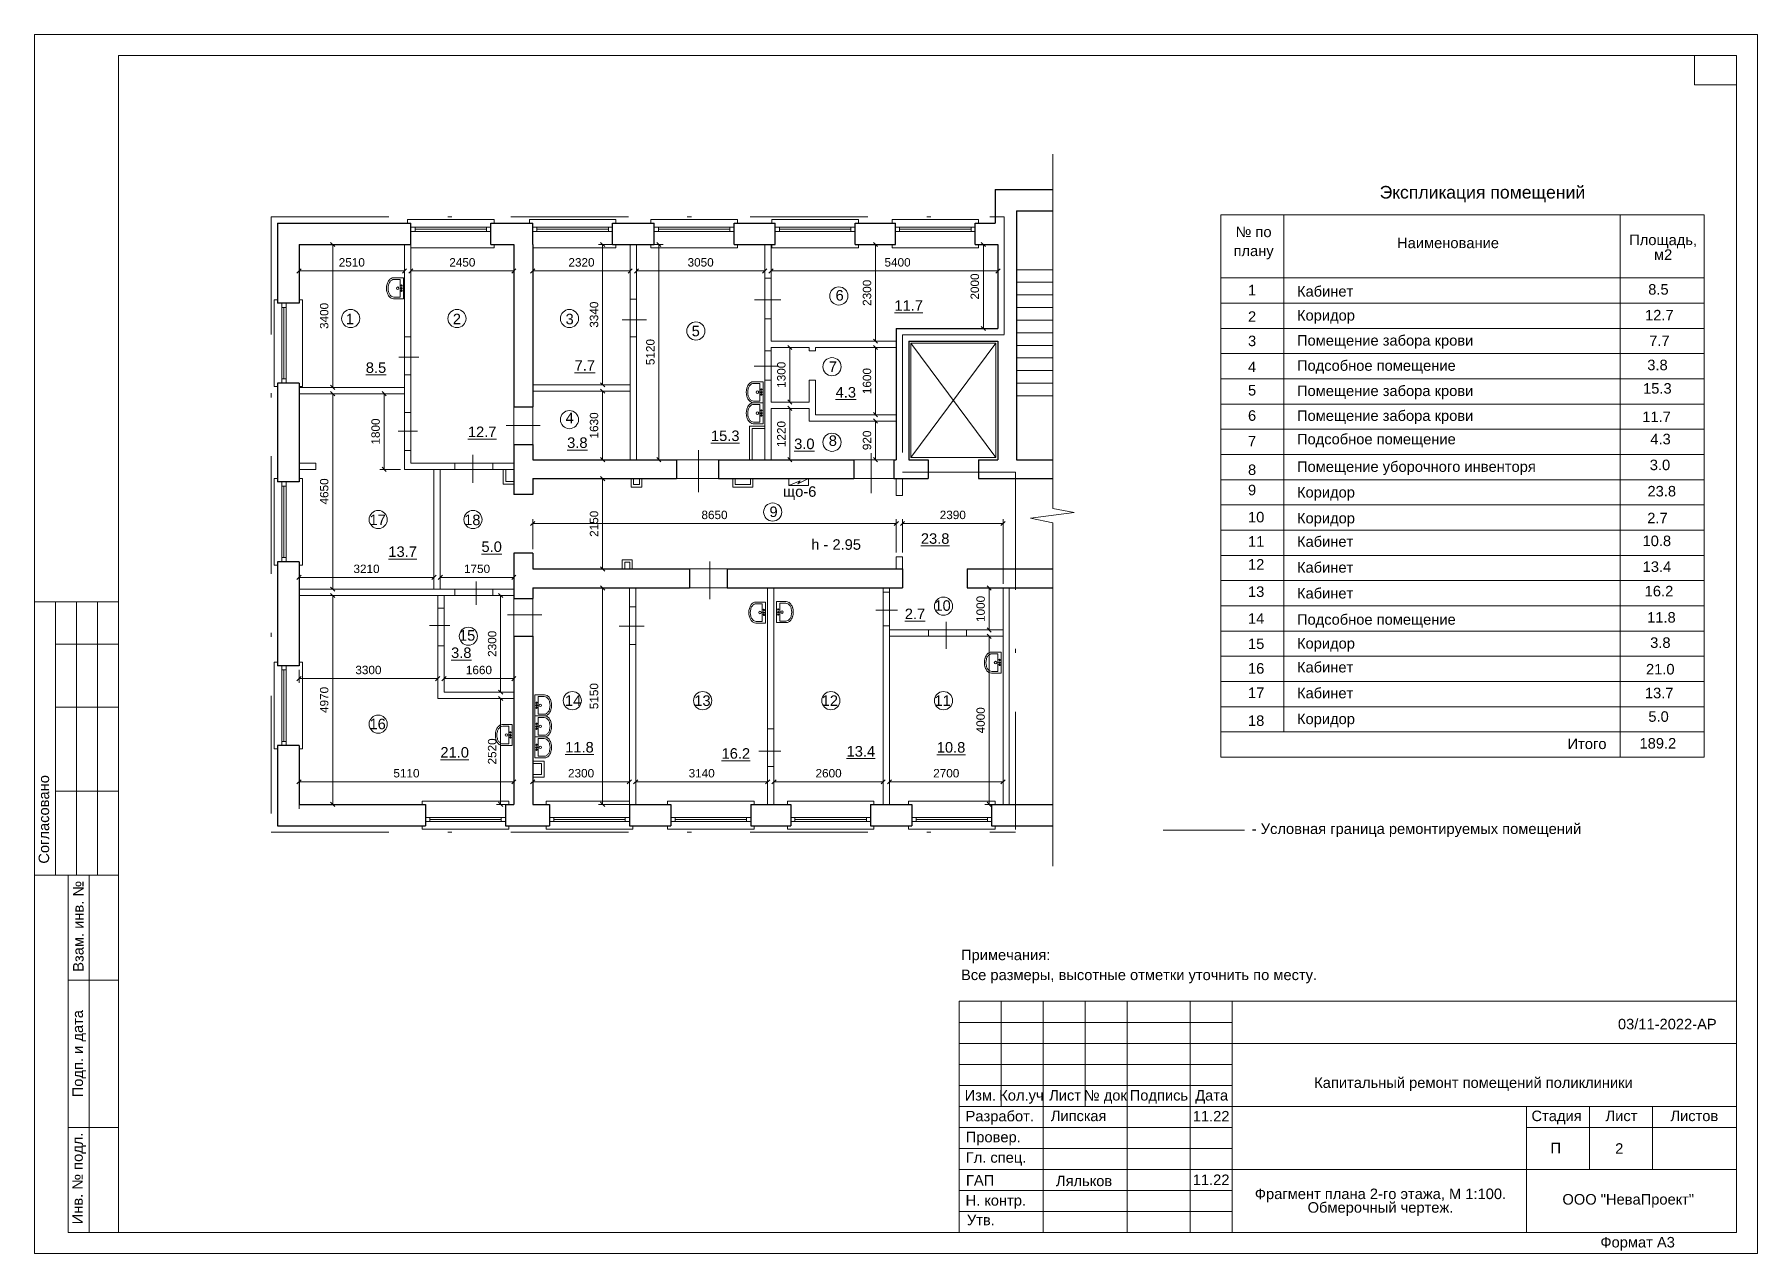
# Model space of a CAD drawing. Header units: metres. Extents: x 14679.5 to 14720.5, y 5478.8 to 5507.8.
import ezdxf
from ezdxf.enums import TextEntityAlignment as Align

# ---------------------------------------------------------------- set-up
doc = ezdxf.new("R2010")
doc.units = ezdxf.units.M
doc.header["$MEASUREMENT"] = 0
doc.linetypes.add('DGN Style 4', pattern=[5.601258, 2.79888, -1.39944, 0.003499, -1.39944])
for name, color, linetype, lineweight in [('Level 50', 7, 'Continuous', 0), ('Level 63', 7, 'Continuous', 0), ('Стены', 7, 'Continuous', 13)]:
    doc.layers.add(name, color=color, linetype=linetype, lineweight=lineweight)
doc.styles.add('ARIAL', font='arial.ttf')
doc.styles.add('Style-Arial', font='arial.ttf')

msp = doc.modelspace()

# ---------------------------------------------------------------- texts
at = {"color": 7, "linetype": 'Continuous', "lineweight": 0, "style": 'Style-Arial'}
for s, height, p in [('Экспликация помещений', 0.3, (14714.004, 5504.045)), ('Наименование', 0.25, (14713.185, 5502.84))]:
    msp.add_text(s, height=height, dxfattribs=at).set_placement(p, align=Align.MIDDLE_CENTER)
for s, p in [('1', (14708.426, 5501.843)), ('6', (14698.612, 5501.718)), ('1', (14686.958, 5501.155)), ('2', (14689.504, 5501.155)), ('3', (14692.188, 5501.155)), ('2', (14708.426, 5501.213)), ('5', (14695.188, 5500.869)), ('3', (14708.426, 5500.634)), ('7', (14698.45, 5500.02)), ('4', (14708.426, 5500.016)), ('5', (14708.426, 5499.46)), ('4', (14692.188, 5498.8)), ('6', (14708.426, 5498.858)), ('8', (14698.45, 5498.26)), ('7', (14708.426, 5498.248)), ('8', (14708.426, 5497.569)), ('що-6', (14697.363, 5497.05)), ('9', (14708.426, 5497.086)), ('9', (14697.039, 5496.569)), ('17', (14687.522, 5496.376)), ('18', (14689.774, 5496.376)), ('10', (14708.426, 5496.442)), ('11', (14708.426, 5495.864)), ('12', (14708.426, 5495.317)), ('13', (14708.426, 5494.669)), ('10', (14700.964, 5494.338)), ('14', (14708.426, 5494.031)), ('15', (14689.65, 5493.628)), ('15', (14708.426, 5493.429)), ('16', (14708.426, 5492.843)), ('14', (14692.172, 5492.076)), ('13', (14695.25, 5492.076)), ('12', (14698.281, 5492.076)), ('11', (14700.964, 5492.076)), ('17', (14708.426, 5492.264)), ('18', (14708.426, 5491.6)), ('16', (14687.522, 5491.521)), ('Итого', (14716.029, 5491.049)), ('03/11-2022-АР', (14717.228, 5484.382))]:
    msp.add_text(s, height=0.25, dxfattribs=at).set_placement(p, align=Align.TOP_LEFT)
at = {"color": 7, "linetype": 'DGN Style 4', "lineweight": 13, "style": 'Style-Arial'}
for s, p in [('Кабинет', (14709.591, 5501.814)), ('Коридор', (14709.591, 5501.243)), ('Помещение забора крови', (14709.591, 5500.646)), ('Подсобное помещение', (14709.591, 5500.048)), ('Помещение забора крови', (14709.591, 5499.447)), ('Помещение забора крови', (14709.591, 5498.856)), ('Подсобное помещение', (14709.591, 5498.298)), ('Помещение уборочного инвенторя', (14709.591, 5497.643)), ('Коридор', (14709.591, 5497.033)), ('Коридор', (14709.591, 5496.418)), ('Кабинет', (14709.591, 5495.861)), ('Кабинет', (14709.591, 5495.246)), ('Кабинет', (14709.591, 5494.631)), ('Подсобное помещение', (14709.591, 5494.007)), ('Коридор', (14709.591, 5493.439)), ('Кабинет', (14709.591, 5492.872)), ('Кабинет', (14709.591, 5492.257)), ('Коридор', (14709.591, 5491.642))]:
    msp.add_text(s, height=0.25, dxfattribs=at).set_placement(p, align=Align.TOP_LEFT)
at = {"color": 7, "linetype": 'Continuous', "lineweight": 13, "style": 'Style-Arial'}
for s, p in [('8.5', (14717.949, 5501.859)), ('%%u11.7%%U', (14700.012, 5501.476)), ('12.7', (14717.874, 5501.247)), ('7.7', (14717.972, 5500.636)), ('%%u8.5%%U', (14687.434, 5499.998)), ('%%u7.7%%U', (14692.403, 5500.05)), ('3.8', (14717.927, 5500.062)), ('%%u4.3%%U', (14698.613, 5499.412)), ('15.3', (14717.826, 5499.504)), ('11.7', (14717.808, 5498.828)), ('%%u12.7%%U', (14689.863, 5498.471)), ('%%u3.8%%U', (14692.225, 5498.213)), ('%%u15.3%%U', (14695.647, 5498.377)), ('%%u3.0%%U', (14697.626, 5498.185)), ('4.3', (14717.999, 5498.299)), ('3.0', (14717.986, 5497.684)), ('23.8', (14717.931, 5497.059)), ('2.7', (14717.926, 5496.421)), ('%%u5.0%%U', (14690.186, 5495.738)), ('%%u23.8%%U', (14700.642, 5495.932)), ('10.8', (14717.814, 5495.877)), ('%%u13.7%%U', (14687.971, 5495.62)), ('13.4', (14717.817, 5495.263)), ('16.2', (14717.865, 5494.682)), ('%%u2.7%%U', (14700.259, 5494.14)), ('11.8', (14717.923, 5494.057)), ('%%u3.8%%U', (14689.463, 5493.216)), ('3.8', (14717.995, 5493.456)), ('21.0', (14717.896, 5492.824)), ('13.7', (14717.87, 5492.258)), ('5.0', (14717.952, 5491.698)), ('%%u21.0%%U', (14689.209, 5490.846)), ('%%u11.8%%U', (14692.178, 5490.968)), ('%%u16.2%%U', (14695.899, 5490.82)), ('%%u13.4%%U', (14698.874, 5490.871)), ('%%u10.8%%U', (14701.02, 5490.965))]:
    msp.add_text(s, height=0.25, dxfattribs=at).set_placement(p, align=Align.TOP_LEFT)
msp.add_text('189.2', height=0.25, dxfattribs=at).set_placement((14718.178, 5490.936), align=Align.MIDDLE_CENTER)
at = {"color": 7, "linetype": 'Continuous', "lineweight": 0, "style": 'Style-Arial'}
msp.add_text('Липская', height=0.25, dxfattribs=at).set_placement((14704.394, 5482.198), align=Align.TOP_CENTER)
at = {"color": 7, "linetype": 'Continuous', "lineweight": 13, "style": 'ARIAL'}
for s, p in [('11.22', (14707.548, 5482.19)), ('П', (14715.748, 5481.433)), ('11.22', (14707.548, 5480.678))]:
    msp.add_text(s, height=0.25, dxfattribs=at).set_placement(p, align=Align.TOP_CENTER)
at = {"color": 7, "lineweight": 13, "style": 'Style-Arial'}
for s, p in [('2', (14717.163, 5481.422)), ('Ляльков', (14703.857, 5480.651))]:
    msp.add_text(s, height=0.25, dxfattribs=at).set_placement(p, align=Align.TOP_LEFT)
at = {"color": 7, "linetype": 'Continuous', "lineweight": 0, "char_height": 0.25, "style": 'Style-Arial'}
for s, insert, attachment_point, line_spacing_factor in [('№ по\\Pплану\\P', (14708.559, 5502.839), 5, 1.08), ('Площадь,\\Pм2', (14718.303, 5502.737), 5, 0.84), ('h - 2.95\\P', (14698.033, 5495.79), 1, 0.6), ('Капитальный ремонт помещений поликлиники ', (14713.791, 5482.826), 5, 0.72)]:
    msp.add_mtext(s, dxfattribs=dict(at, insert=insert, attachment_point=attachment_point, line_spacing_factor=line_spacing_factor))
at = {"color": 7, "linetype": 'Continuous', "lineweight": 0, "char_height": 0.2, "attachment_point": 5, "style": 'Style-Arial'}
for s, insert in [('2510', (14687.101, 5502.376)), ('2450', (14689.731, 5502.376)), ('2320', (14692.566, 5502.376)), ('3050', (14695.401, 5502.376)), ('5400', (14700.087, 5502.376)), ('8650', (14695.731, 5496.368)), ('2390', (14701.401, 5496.368)), ('3210', (14687.451, 5495.085)), ('1750', (14690.081, 5495.085)), ('3300', (14687.496, 5492.679)), ('1660', (14690.126, 5492.679)), ('5110', (14688.401, 5490.223)), ('2300', (14692.556, 5490.223)), ('3140', (14695.426, 5490.223)), ('2600', (14698.446, 5490.223)), ('2700', (14701.246, 5490.223))]:
    msp.add_mtext(s, dxfattribs=dict(at, insert=insert))
at = {"color": 7, "linetype": 'Continuous', "lineweight": 0, "char_height": 0.2, "attachment_point": 5, "rotation": 90, "style": 'Style-Arial'}
for s, insert in [('2300', (14699.361, 5501.653)), ('2000', (14701.926, 5501.803)), ('3400', (14686.445, 5501.103)), ('3340', (14692.866, 5501.133)), ('5120', (14694.206, 5500.243)), ('1300', (14697.322, 5499.703)), ('1600', (14699.361, 5499.553)), ('1800', (14687.668, 5498.353)), ('1630', (14692.866, 5498.498)), ('1220', (14697.322, 5498.293)), ('920', (14699.361, 5498.143)), ('4650', (14686.445, 5496.928)), ('2150', (14692.866, 5496.158)), ('1000', (14702.064, 5494.133)), ('2300', (14690.441, 5493.303)), ('4970', (14686.445, 5491.968)), ('5150', (14692.866, 5492.058)), ('4000', (14702.064, 5491.483)), ('2520', (14690.441, 5490.743))]:
    msp.add_mtext(s, dxfattribs=dict(at, insert=insert))
at = {"color": 7, "linetype": 'Continuous', "lineweight": 13, "char_height": 0.25, "style": 'Style-Arial'}
for s, insert, attachment_point, line_spacing_factor in [('- Условная граница ремонтируемых помещений ', (14708.516, 5489.029), 1, 0.72), ('Примечания:\\PВсе размеры, высотные отметки уточнить по месту.\\P\\P', (14701.597, 5485.39), 4, 1.14), ('Фрагмент плана 2-го этажа, М 1:100. \\PОбмерочный чертеж.', (14711.578, 5480.019), 5, 0.776524)]:
    msp.add_mtext(s, dxfattribs=dict(at, insert=insert, attachment_point=attachment_point, line_spacing_factor=line_spacing_factor))
at = {"layer": 'Level 63', "color": 7, "linetype": 'Continuous', "lineweight": 0, "style": 'Style-Arial'}
for s, p in [('Согласовано', (14679.774, 5489.126)), ('Взам. инв. №', (14680.593, 5486.583)), ('Подп. и дата', (14680.58, 5483.553)), ('Инв. № подл.', (14680.575, 5480.585))]:
    msp.add_text(s, height=0.25002, rotation=90, dxfattribs=at).set_placement(p, align=Align.MIDDLE_CENTER)
for s, p in [('Изм.', (14702.057, 5482.563)), ('Кол.уч', (14703.034, 5482.563)), ('Лист', (14704.073, 5482.563)), ('№ док', (14705.032, 5482.563)), ('Подпись', (14706.306, 5482.563)), ('Дата', (14707.561, 5482.563)), ('Разработ.', (14702.519, 5482.068)), ('Стадия', (14715.768, 5482.073)), ('Лист', (14717.313, 5482.073)), ('Листов', (14719.046, 5482.073)), ('Провер.', (14702.364, 5481.57)), ('Гл. спец.', (14702.43, 5481.083)), ('ГАП', (14702.051, 5480.541)), ('Н. контр.', (14702.425, 5480.063)), ('ООО "НеваПроект"', (14717.473, 5480.088)), ('Утв.', (14702.069, 5479.597)), ('Формат А3', (14717.697, 5479.068))]:
    msp.add_text(s, height=0.25, dxfattribs=at).set_placement(p, align=Align.MIDDLE_CENTER)

# ---------------------------------------------------------------- linework, layer by layer
at = {"color": 7, "linetype": 'Continuous', "lineweight": 0}
for p, q in [((14703.784, 5504.948), (14703.784, 5496.52)), ((14685.846, 5502.703), (14685.846, 5502.074)), ((14685.946, 5502.803), (14686.747, 5502.803)), ((14686.647, 5502.803), (14686.647, 5499.403)), ((14688.356, 5502.703), (14688.356, 5502.074)), ((14688.506, 5502.703), (14688.506, 5502.074)), ((14690.956, 5502.703), (14690.956, 5502.074)), ((14691.406, 5502.623), (14691.406, 5502.074)), ((14693.626, 5502.803), (14692.968, 5502.803)), ((14693.068, 5502.803), (14693.068, 5499.463)), ((14693.726, 5502.703), (14693.726, 5502.074)), ((14693.876, 5502.703), (14693.876, 5502.074)), ((14693.976, 5502.803), (14694.508, 5502.803)), ((14694.408, 5497.683), (14694.408, 5502.803)), ((14696.926, 5502.703), (14696.926, 5502.074)), ((14697.076, 5502.703), (14697.076, 5502.074)), ((14699.936, 5502.803), (14699.463, 5502.803)), ((14699.563, 5502.803), (14699.563, 5500.503)), ((14702.376, 5502.803), (14702.028, 5502.803)), ((14702.128, 5502.803), (14702.128, 5500.803)), ((14702.476, 5502.703), (14702.476, 5502.074)), ((14702.916, 5502.203), (14703.784, 5502.203)), ((14685.846, 5502.174), (14688.356, 5502.174)), ((14688.506, 5502.174), (14690.956, 5502.174)), ((14691.406, 5502.174), (14693.726, 5502.174)), ((14693.876, 5502.174), (14696.926, 5502.174)), ((14696.926, 5502.003), (14696.926, 5501.033)), ((14697.076, 5502.174), (14702.476, 5502.174)), ((14697.076, 5501.033), (14697.076, 5502.003)), ((14702.916, 5501.903), (14703.784, 5501.903)), ((14693.726, 5501.503), (14693.726, 5500.603)), ((14693.876, 5501.503), (14693.876, 5500.603)), ((14696.683, 5501.489), (14697.307, 5501.489)), ((14702.916, 5501.603), (14703.784, 5501.603)), ((14707.778, 5501.406), (14719.278, 5501.406)), ((14693.536, 5501.01), (14694.114, 5501.01)), ((14702.916, 5501.303), (14703.784, 5501.303)), ((14702.916, 5501.003), (14703.784, 5501.003)), ((14688.356, 5500.603), (14688.356, 5499.703)), ((14688.506, 5500.603), (14688.506, 5499.703)), ((14702.376, 5500.803), (14702.028, 5500.803)), ((14702.916, 5500.703), (14703.784, 5500.703)), ((14707.778, 5500.806), (14719.278, 5500.806)), ((14696.926, 5499.573), (14696.926, 5500.273)), ((14697.076, 5500.273), (14697.076, 5499.573)), ((14697.176, 5500.353), (14697.624, 5500.353)), ((14697.524, 5500.353), (14697.524, 5499.053)), ((14699.956, 5500.503), (14699.463, 5500.503)), ((14699.956, 5500.353), (14699.463, 5500.353)), ((14699.563, 5500.353), (14699.563, 5498.753)), ((14700.406, 5500.453), (14702.426, 5497.733)), ((14702.426, 5500.453), (14700.406, 5497.733)), ((14702.426, 5500.453), (14700.406, 5500.453)), ((14700.406, 5500.453), (14700.406, 5497.733)), ((14702.426, 5497.733), (14702.426, 5500.453)), ((14702.426, 5500.453), (14702.426, 5500.453)), ((14702.916, 5500.403), (14703.784, 5500.403)), ((14707.778, 5500.206), (14719.278, 5500.206)), ((14688.217, 5500.124), (14688.693, 5500.124)), ((14696.675, 5499.906), (14697.253, 5499.906)), ((14702.916, 5500.103), (14703.784, 5500.103)), ((14702.916, 5499.803), (14703.784, 5499.803)), ((14685.946, 5499.403), (14686.747, 5499.403)), ((14693.626, 5499.463), (14692.968, 5499.463)), ((14702.916, 5499.503), (14703.784, 5499.503)), ((14707.778, 5499.606), (14719.278, 5499.606)), ((14685.946, 5499.253), (14686.747, 5499.253)), ((14686.647, 5499.253), (14686.647, 5494.603)), ((14688.256, 5499.253), (14687.77, 5499.253)), ((14687.87, 5497.453), (14687.87, 5499.253)), ((14690.956, 5498.943), (14690.956, 5498.043)), ((14691.406, 5498.043), (14691.406, 5498.943)), ((14693.626, 5499.313), (14692.968, 5499.313)), ((14693.068, 5499.313), (14693.068, 5497.683)), ((14697.176, 5499.053), (14697.624, 5499.053)), ((14702.916, 5499.203), (14703.784, 5499.203)), ((14707.778, 5499.006), (14719.278, 5499.006)), ((14688.356, 5498.803), (14688.356, 5497.903)), ((14688.506, 5498.803), (14688.506, 5497.903)), ((14697.176, 5498.903), (14697.624, 5498.903)), ((14697.524, 5498.903), (14697.524, 5497.683)), ((14699.956, 5498.753), (14699.463, 5498.753)), ((14699.956, 5498.603), (14699.463, 5498.603)), ((14699.563, 5498.603), (14699.563, 5497.683)), ((14688.204, 5498.364), (14688.666, 5498.364)), ((14690.777, 5498.497), (14691.579, 5498.497)), ((14696.626, 5498.423), (14696.926, 5498.423)), ((14696.626, 5498.423), (14696.626, 5497.683)), ((14707.778, 5498.406), (14719.278, 5498.406)), ((14689.984, 5497.799), (14689.984, 5497.129)), ((14695.348, 5497.907), (14695.348, 5496.907)), ((14699.459, 5497.838), (14699.459, 5496.888)), ((14700.406, 5497.733), (14702.426, 5497.733)), ((14707.778, 5497.806), (14719.278, 5497.806)), ((14688.256, 5497.453), (14687.77, 5497.453)), ((14690.456, 5497.603), (14689.556, 5497.603)), ((14689.556, 5497.453), (14690.456, 5497.453)), ((14690.766, 5497.453), (14690.766, 5497.163)), ((14693.626, 5497.683), (14692.968, 5497.683)), ((14693.976, 5497.683), (14694.508, 5497.683)), ((14695.826, 5497.683), (14694.826, 5497.683)), ((14697.176, 5497.683), (14697.624, 5497.683)), ((14699.046, 5497.683), (14699.996, 5497.683)), ((14690.766, 5497.163), (14690.956, 5497.163)), ((14693.016, 5497.233), (14692.968, 5497.233)), ((14693.068, 5497.233), (14693.068, 5495.083)), ((14693.806, 5497.233), (14693.806, 5497.093)), ((14693.806, 5497.093), (14693.946, 5497.093)), ((14693.946, 5497.233), (14693.946, 5497.093)), ((14694.826, 5497.233), (14695.826, 5497.233)), ((14696.226, 5497.233), (14696.226, 5497.093)), ((14696.226, 5497.093), (14696.586, 5497.093)), ((14696.586, 5497.233), (14696.586, 5497.093)), ((14697.496, 5497.233), (14697.966, 5497.233)), ((14697.496, 5497.066), (14697.496, 5497.233)), ((14697.496, 5497.233), (14697.496, 5497.233)), ((14697.496, 5497.066), (14697.771, 5497.177)), ((14697.966, 5497.066), (14697.496, 5497.066)), ((14697.714, 5497.105), (14697.966, 5497.233)), ((14697.771, 5497.177), (14697.714, 5497.105)), ((14697.966, 5497.233), (14697.966, 5497.066)), ((14699.996, 5497.233), (14699.046, 5497.233)), ((14707.778, 5497.206), (14719.278, 5497.206)), ((14703.784, 5496.52), (14704.292, 5496.425)), ((14707.778, 5496.606), (14719.278, 5496.606)), ((14691.406, 5495.558), (14691.406, 5496.266)), ((14691.406, 5496.166), (14700.056, 5496.166)), ((14700.056, 5495.473), (14700.056, 5496.266)), ((14700.206, 5495.473), (14700.206, 5496.266)), ((14700.206, 5496.166), (14702.596, 5496.166)), ((14702.596, 5494.733), (14702.596, 5496.266)), ((14704.292, 5496.425), (14703.254, 5496.29)), ((14703.254, 5496.29), (14703.784, 5496.182)), ((14703.784, 5496.182), (14703.784, 5488.011)), ((14707.778, 5496.006), (14719.278, 5496.006)), ((14693.596, 5495.243), (14693.716, 5495.243)), ((14693.596, 5495.243), (14693.596, 5495.083)), ((14693.716, 5495.243), (14693.716, 5495.083)), ((14695.618, 5495.262), (14695.618, 5494.362)), ((14707.778, 5495.406), (14719.278, 5495.406)), ((14685.846, 5494.703), (14685.846, 5494.983)), ((14689.056, 5494.883), (14685.846, 5494.883)), ((14689.056, 5494.703), (14689.056, 5494.983)), ((14689.206, 5494.703), (14689.206, 5494.983)), ((14689.206, 5494.883), (14690.956, 5494.883)), ((14690.956, 5494.703), (14690.956, 5494.983)), ((14693.171, 5495.083), (14692.968, 5495.083)), ((14696.036, 5495.083), (14695.136, 5495.083)), ((14685.946, 5494.603), (14686.747, 5494.603)), ((14685.946, 5494.453), (14686.747, 5494.453)), ((14686.647, 5494.453), (14686.647, 5489.483)), ((14689.556, 5494.603), (14690.456, 5494.603)), ((14689.556, 5494.453), (14690.456, 5494.453)), ((14690.057, 5494.787), (14690.057, 5494.23)), ((14690.856, 5494.453), (14690.543, 5494.453)), ((14690.643, 5492.153), (14690.643, 5494.453)), ((14693.606, 5494.633), (14692.968, 5494.633)), ((14693.068, 5494.633), (14693.068, 5489.483)), ((14695.136, 5494.633), (14696.036, 5494.633)), ((14699.746, 5494.533), (14699.746, 5493.733)), ((14699.896, 5494.533), (14699.896, 5493.733)), ((14702.496, 5494.633), (14702.166, 5494.633)), ((14702.266, 5494.633), (14702.266, 5493.633)), ((14707.778, 5494.806), (14719.278, 5494.806)), ((14689.146, 5493.253), (14689.146, 5494.153)), ((14689.296, 5494.153), (14689.296, 5493.253)), ((14690.956, 5494.383), (14690.956, 5493.483)), ((14691.406, 5493.483), (14691.406, 5494.383)), ((14693.706, 5494.183), (14693.706, 5493.283)), ((14693.856, 5493.283), (14693.856, 5494.183)), ((14700.083, 5494.104), (14699.567, 5494.104)), ((14707.778, 5494.206), (14719.278, 5494.206)), ((14688.946, 5493.736), (14689.437, 5493.736)), ((14691.623, 5493.993), (14690.807, 5493.993)), ((14693.466, 5493.725), (14694.06, 5493.725)), ((14700.826, 5493.633), (14701.726, 5493.633)), ((14701.24, 5493.826), (14701.24, 5493.187)), ((14702.496, 5493.633), (14702.166, 5493.633)), ((14707.778, 5493.606), (14719.278, 5493.606)), ((14701.726, 5493.483), (14700.826, 5493.483)), ((14702.496, 5493.483), (14702.166, 5493.483)), ((14702.266, 5493.483), (14702.266, 5489.483)), ((14707.778, 5493.006), (14719.278, 5493.006)), ((14685.846, 5492.683), (14685.846, 5492.376)), ((14685.846, 5492.476), (14689.146, 5492.476)), ((14689.146, 5492.103), (14689.146, 5492.576)), ((14689.296, 5492.253), (14689.296, 5492.576)), ((14690.956, 5492.476), (14689.296, 5492.476)), ((14690.956, 5492.253), (14690.956, 5492.576)), ((14707.778, 5492.406), (14719.278, 5492.406)), ((14690.856, 5492.153), (14690.543, 5492.153)), ((14690.856, 5492.003), (14690.543, 5492.003)), ((14690.643, 5492.003), (14690.643, 5489.483)), ((14707.778, 5491.806), (14719.278, 5491.806)), ((14696.996, 5491.283), (14696.996, 5490.383)), ((14697.146, 5491.283), (14697.146, 5490.383)), ((14696.79, 5490.746), (14697.307, 5490.746)), ((14691.406, 5490.453), (14691.616, 5490.453)), ((14691.616, 5490.453), (14691.616, 5490.193)), ((14685.846, 5489.379), (14685.846, 5490.121)), ((14690.956, 5490.021), (14685.846, 5490.021)), ((14690.956, 5489.583), (14690.956, 5490.121)), ((14691.406, 5490.193), (14691.616, 5490.193)), ((14691.406, 5489.583), (14691.406, 5490.121)), ((14691.406, 5490.021), (14693.706, 5490.021)), ((14693.706, 5489.379), (14693.706, 5490.121)), ((14693.856, 5489.583), (14693.856, 5490.121)), ((14693.856, 5490.021), (14696.996, 5490.021)), ((14696.996, 5489.583), (14696.996, 5490.121)), ((14697.146, 5489.583), (14697.146, 5490.121)), ((14697.146, 5490.021), (14699.746, 5490.021)), ((14699.746, 5489.583), (14699.746, 5490.121)), ((14699.896, 5489.583), (14699.896, 5490.121)), ((14699.896, 5490.021), (14702.596, 5490.021)), ((14702.596, 5489.583), (14702.596, 5490.121)), ((14685.946, 5489.483), (14686.747, 5489.483)), ((14690.856, 5489.483), (14690.543, 5489.483)), ((14693.756, 5489.483), (14692.968, 5489.483)), ((14702.496, 5489.483), (14702.166, 5489.483))]:
    msp.add_line(p, q, dxfattribs=at)
at = {"color": 7, "linetype": 'Continuous', "lineweight": 30}
for p, q in [((14702.406, 5504.113), (14702.406, 5503.313)), ((14702.406, 5504.113), (14703.784, 5504.113)), ((14702.916, 5503.603), (14702.916, 5497.683)), ((14702.916, 5503.603), (14703.784, 5503.603)), ((14685.336, 5503.313), (14685.336, 5501.403)), ((14685.336, 5503.313), (14688.506, 5503.313)), ((14690.406, 5503.313), (14691.406, 5503.313)), ((14693.306, 5503.313), (14694.296, 5503.313)), ((14696.196, 5503.313), (14697.176, 5503.313)), ((14699.076, 5503.313), (14700.036, 5503.313)), ((14701.936, 5503.313), (14702.406, 5503.313)), ((14685.846, 5502.803), (14688.506, 5502.803)), ((14685.846, 5502.803), (14685.846, 5501.403)), ((14690.406, 5502.803), (14690.956, 5502.803)), ((14690.956, 5502.803), (14690.956, 5498.943)), ((14691.406, 5502.803), (14691.406, 5498.943)), ((14693.306, 5502.803), (14694.296, 5502.803)), ((14696.196, 5502.803), (14697.176, 5502.803)), ((14699.076, 5502.803), (14700.036, 5502.803)), ((14701.936, 5502.803), (14702.476, 5502.803)), ((14702.476, 5502.803), (14702.476, 5500.803)), ((14700.056, 5500.803), (14702.476, 5500.803)), ((14700.056, 5500.803), (14700.056, 5497.683)), ((14700.356, 5500.503), (14702.476, 5500.503)), ((14700.356, 5500.503), (14700.356, 5497.683)), ((14702.476, 5500.503), (14702.476, 5497.683)), ((14685.336, 5499.503), (14685.336, 5497.153)), ((14685.846, 5499.503), (14685.846, 5497.153)), ((14690.956, 5498.943), (14691.406, 5498.943)), ((14690.956, 5498.043), (14691.406, 5498.043)), ((14690.956, 5498.043), (14690.956, 5496.858)), ((14691.406, 5498.043), (14691.406, 5497.683)), ((14691.406, 5497.683), (14694.826, 5497.683)), ((14694.826, 5497.683), (14694.826, 5497.233)), ((14695.826, 5497.683), (14695.826, 5497.233)), ((14695.826, 5497.683), (14699.046, 5497.683)), ((14699.046, 5497.683), (14699.046, 5497.233)), ((14699.996, 5497.683), (14699.996, 5497.233)), ((14699.996, 5497.683), (14700.056, 5497.683)), ((14700.356, 5497.683), (14700.816, 5497.683)), ((14700.816, 5497.683), (14700.816, 5497.233)), ((14702.016, 5497.683), (14702.016, 5497.233)), ((14702.016, 5497.683), (14702.476, 5497.683)), ((14702.916, 5497.683), (14703.784, 5497.683)), ((14691.406, 5497.233), (14691.406, 5496.858)), ((14691.406, 5497.233), (14694.826, 5497.233)), ((14695.826, 5497.233), (14699.046, 5497.233)), ((14699.996, 5497.233), (14700.816, 5497.233)), ((14702.016, 5497.233), (14703.784, 5497.233)), ((14691.406, 5496.858), (14690.956, 5496.858)), ((14685.336, 5495.253), (14685.336, 5492.783)), ((14685.846, 5495.253), (14685.846, 5492.783)), ((14691.406, 5495.458), (14690.956, 5495.458)), ((14690.956, 5495.458), (14690.956, 5494.383)), ((14691.406, 5495.458), (14691.406, 5495.083)), ((14691.406, 5495.083), (14695.136, 5495.083)), ((14695.136, 5495.083), (14695.136, 5494.633)), ((14696.036, 5495.083), (14696.036, 5494.633)), ((14696.036, 5495.083), (14700.206, 5495.083)), ((14700.206, 5495.083), (14700.206, 5494.633)), ((14701.746, 5495.083), (14703.784, 5495.083)), ((14701.746, 5495.083), (14701.746, 5494.633)), ((14691.406, 5494.633), (14691.406, 5494.383)), ((14691.406, 5494.633), (14695.136, 5494.633)), ((14696.036, 5494.633), (14700.206, 5494.633)), ((14701.746, 5494.633), (14703.784, 5494.633)), ((14690.956, 5494.383), (14691.406, 5494.383)), ((14690.956, 5493.483), (14691.406, 5493.483)), ((14690.956, 5493.483), (14690.956, 5489.483)), ((14691.406, 5493.483), (14691.406, 5489.483)), ((14685.336, 5490.883), (14685.336, 5488.973)), ((14685.846, 5490.883), (14685.846, 5489.483)), ((14685.846, 5489.483), (14688.856, 5489.483)), ((14690.756, 5489.483), (14690.956, 5489.483)), ((14691.406, 5489.483), (14691.806, 5489.483)), ((14693.706, 5489.483), (14694.696, 5489.483)), ((14696.596, 5489.483), (14697.546, 5489.483)), ((14699.446, 5489.483), (14700.426, 5489.483)), ((14702.326, 5489.483), (14703.784, 5489.483)), ((14685.336, 5488.973), (14688.856, 5488.973)), ((14690.756, 5488.973), (14691.806, 5488.973)), ((14693.706, 5488.973), (14694.696, 5488.973)), ((14696.596, 5488.973), (14697.546, 5488.973)), ((14699.446, 5488.973), (14700.426, 5488.973)), ((14702.326, 5488.973), (14703.784, 5488.973))]:
    msp.add_line(p, q, dxfattribs=at)
at = {"color": 7, "linetype": 'DGN Style 4', "lineweight": 13}
for p, q in [((14685.186, 5503.463), (14702.626, 5503.463)), ((14685.186, 5503.463), (14685.186, 5488.823)), ((14702.626, 5503.463), (14702.626, 5500.653)), ((14700.206, 5500.653), (14702.626, 5500.653)), ((14700.206, 5500.653), (14700.206, 5497.383)), ((14700.206, 5497.383), (14702.896, 5497.383)), ((14702.896, 5497.383), (14702.896, 5488.823)), ((14685.186, 5488.823), (14702.896, 5488.823)), ((14708.341, 5488.866), (14706.407, 5488.866))]:
    msp.add_line(p, q, dxfattribs=at)
at = {"color": 7, "linetype": 'Continuous', "lineweight": 13}
for p, q in [((14707.778, 5503.506), (14707.778, 5490.606)), ((14707.778, 5503.506), (14719.278, 5503.506)), ((14709.278, 5503.506), (14709.278, 5491.206)), ((14717.278, 5503.506), (14717.278, 5490.606)), ((14719.278, 5503.506), (14719.278, 5490.606)), ((14688.356, 5502.803), (14688.356, 5500.603)), ((14688.506, 5502.803), (14688.506, 5500.603)), ((14693.726, 5502.803), (14693.726, 5501.503)), ((14693.876, 5502.803), (14693.876, 5501.503)), ((14696.926, 5502.803), (14696.926, 5502.003)), ((14697.076, 5502.803), (14697.076, 5502.003)), ((14696.926, 5502.003), (14697.076, 5502.003)), ((14707.778, 5502.006), (14719.278, 5502.006)), ((14693.726, 5501.503), (14693.876, 5501.503)), ((14696.926, 5501.033), (14697.076, 5501.033)), ((14696.926, 5501.033), (14696.926, 5500.273)), ((14697.076, 5501.033), (14697.076, 5500.503)), ((14688.356, 5500.603), (14688.506, 5500.603)), ((14693.726, 5500.603), (14693.876, 5500.603)), ((14693.726, 5500.603), (14693.726, 5497.683)), ((14693.876, 5500.603), (14693.876, 5497.683)), ((14697.076, 5500.273), (14696.926, 5500.273)), ((14700.056, 5500.503), (14697.076, 5500.503)), ((14697.986, 5500.353), (14697.076, 5500.353)), ((14697.076, 5500.353), (14697.076, 5500.273)), ((14697.986, 5500.353), (14697.986, 5500.273)), ((14698.136, 5500.273), (14697.986, 5500.273)), ((14700.056, 5500.353), (14698.136, 5500.353)), ((14698.136, 5500.353), (14698.136, 5500.273)), ((14685.846, 5499.403), (14688.356, 5499.403)), ((14688.356, 5499.703), (14688.506, 5499.703)), ((14688.356, 5499.703), (14688.356, 5498.803)), ((14688.506, 5499.703), (14688.506, 5498.803)), ((14691.406, 5499.463), (14693.726, 5499.463)), ((14697.076, 5499.573), (14696.926, 5499.573)), ((14696.926, 5499.573), (14696.926, 5497.683)), ((14697.076, 5499.573), (14697.076, 5499.053)), ((14698.136, 5499.573), (14697.986, 5499.573)), ((14697.986, 5499.573), (14697.986, 5499.053)), ((14698.136, 5499.573), (14698.136, 5498.753)), ((14685.846, 5499.253), (14688.356, 5499.253)), ((14691.406, 5499.313), (14693.726, 5499.313)), ((14697.986, 5499.053), (14697.076, 5499.053)), ((14688.356, 5498.803), (14688.506, 5498.803)), ((14697.986, 5498.903), (14697.076, 5498.903)), ((14697.076, 5498.903), (14697.076, 5497.683)), ((14697.986, 5498.903), (14697.986, 5498.603)), ((14700.056, 5498.603), (14697.986, 5498.603)), ((14700.056, 5498.753), (14698.136, 5498.753)), ((14696.566, 5498.483), (14696.926, 5498.483)), ((14696.566, 5498.483), (14696.566, 5497.683)), ((14688.356, 5497.903), (14688.506, 5497.903)), ((14688.356, 5497.903), (14688.356, 5497.453)), ((14688.506, 5497.903), (14688.506, 5497.603)), ((14685.846, 5497.603), (14686.246, 5497.603)), ((14685.846, 5497.453), (14686.246, 5497.453)), ((14686.246, 5497.603), (14686.246, 5497.453)), ((14688.356, 5497.453), (14689.556, 5497.453)), ((14688.506, 5497.603), (14689.556, 5497.603)), ((14689.056, 5497.453), (14689.056, 5494.603)), ((14689.206, 5497.453), (14689.206, 5494.603)), ((14689.556, 5497.603), (14689.556, 5497.453)), ((14690.456, 5497.603), (14690.456, 5497.453)), ((14690.456, 5497.603), (14690.956, 5497.603)), ((14690.456, 5497.453), (14690.956, 5497.453)), ((14690.706, 5497.453), (14690.706, 5497.103)), ((14690.706, 5497.103), (14690.956, 5497.103)), ((14693.746, 5497.233), (14693.746, 5497.033)), ((14693.746, 5497.033), (14694.006, 5497.033)), ((14694.006, 5497.233), (14694.006, 5497.033)), ((14696.166, 5497.233), (14696.166, 5497.033)), ((14696.166, 5497.033), (14696.646, 5497.033)), ((14696.646, 5497.233), (14696.646, 5497.033)), ((14700.056, 5497.233), (14700.056, 5496.833)), ((14700.206, 5497.233), (14700.206, 5496.833)), ((14700.056, 5496.833), (14700.206, 5496.833)), ((14693.536, 5495.303), (14693.536, 5495.083)), ((14693.536, 5495.303), (14693.776, 5495.303)), ((14693.776, 5495.303), (14693.776, 5495.083)), ((14700.056, 5495.373), (14700.206, 5495.373)), ((14700.056, 5495.373), (14700.056, 5495.083)), ((14700.206, 5495.373), (14700.206, 5495.083)), ((14685.846, 5494.603), (14689.556, 5494.603)), ((14685.846, 5494.453), (14689.556, 5494.453)), ((14689.146, 5494.453), (14689.146, 5494.153)), ((14689.296, 5494.453), (14689.296, 5494.153)), ((14689.556, 5494.603), (14689.556, 5494.453)), ((14690.456, 5494.603), (14690.456, 5494.453)), ((14690.456, 5494.603), (14690.956, 5494.603)), ((14690.456, 5494.453), (14690.956, 5494.453)), ((14693.706, 5494.633), (14693.706, 5494.183)), ((14693.856, 5494.633), (14693.856, 5494.183)), ((14696.996, 5494.633), (14696.996, 5491.283)), ((14697.146, 5494.633), (14697.146, 5491.283)), ((14699.746, 5494.633), (14699.746, 5494.533)), ((14699.746, 5494.533), (14699.896, 5494.533)), ((14699.896, 5494.633), (14699.896, 5494.533)), ((14702.596, 5494.633), (14702.596, 5489.483)), ((14702.746, 5494.633), (14702.746, 5489.483)), ((14689.296, 5494.153), (14689.146, 5494.153)), ((14693.706, 5494.183), (14693.856, 5494.183)), ((14699.746, 5493.733), (14699.896, 5493.733)), ((14699.746, 5493.733), (14699.746, 5489.483)), ((14699.896, 5493.733), (14699.896, 5489.483)), ((14699.896, 5493.633), (14700.826, 5493.633)), ((14700.826, 5493.633), (14700.826, 5493.483)), ((14701.726, 5493.633), (14701.726, 5493.483)), ((14701.726, 5493.633), (14702.596, 5493.633)), ((14689.296, 5493.253), (14689.146, 5493.253)), ((14689.146, 5493.253), (14689.146, 5492.003)), ((14689.296, 5493.253), (14689.296, 5492.153)), ((14693.706, 5493.283), (14693.856, 5493.283)), ((14693.706, 5493.283), (14693.706, 5489.483)), ((14693.856, 5493.283), (14693.856, 5489.483)), ((14699.896, 5493.483), (14700.826, 5493.483)), ((14701.726, 5493.483), (14702.596, 5493.483)), ((14689.146, 5492.003), (14690.956, 5492.003)), ((14689.296, 5492.153), (14690.956, 5492.153)), ((14696.996, 5491.283), (14697.146, 5491.283)), ((14707.778, 5491.206), (14719.278, 5491.206)), ((14691.406, 5490.513), (14691.676, 5490.513)), ((14691.676, 5490.513), (14691.676, 5490.133)), ((14696.996, 5490.383), (14697.146, 5490.383)), ((14696.996, 5490.383), (14696.996, 5489.483)), ((14697.146, 5490.383), (14697.146, 5489.483)), ((14707.778, 5490.606), (14719.278, 5490.606)), ((14691.406, 5490.133), (14691.676, 5490.133))]:
    msp.add_line(p, q, dxfattribs=at)
at = {"color": 0, "linetype": 'ByBlock', "lineweight": -2}
for p, q in [((14686.597, 5502.853), (14686.697, 5502.753)), ((14693.018, 5502.853), (14693.118, 5502.753)), ((14694.358, 5502.853), (14694.458, 5502.753)), ((14699.513, 5502.853), (14699.613, 5502.753)), ((14702.078, 5502.853), (14702.178, 5502.753)), ((14685.796, 5502.124), (14685.896, 5502.224)), ((14688.406, 5502.224), (14688.306, 5502.124)), ((14688.456, 5502.124), (14688.556, 5502.224)), ((14691.006, 5502.224), (14690.906, 5502.124)), ((14691.356, 5502.124), (14691.456, 5502.224)), ((14693.776, 5502.224), (14693.676, 5502.124)), ((14693.826, 5502.124), (14693.926, 5502.224)), ((14696.976, 5502.224), (14696.876, 5502.124)), ((14697.026, 5502.124), (14697.126, 5502.224)), ((14702.526, 5502.224), (14702.426, 5502.124)), ((14702.178, 5500.753), (14702.078, 5500.853)), ((14697.474, 5500.403), (14697.574, 5500.303)), ((14699.613, 5500.453), (14699.513, 5500.553)), ((14699.513, 5500.403), (14699.613, 5500.303)), ((14686.697, 5499.353), (14686.597, 5499.453)), ((14693.118, 5499.413), (14693.018, 5499.513)), ((14693.018, 5499.363), (14693.118, 5499.263)), ((14686.597, 5499.303), (14686.697, 5499.203)), ((14687.82, 5499.303), (14687.92, 5499.203)), ((14697.574, 5499.003), (14697.474, 5499.103)), ((14697.474, 5498.953), (14697.574, 5498.853)), ((14699.613, 5498.703), (14699.513, 5498.803)), ((14699.513, 5498.653), (14699.613, 5498.553)), ((14693.118, 5497.633), (14693.018, 5497.733)), ((14694.458, 5497.633), (14694.358, 5497.733)), ((14697.574, 5497.633), (14697.474, 5497.733)), ((14699.613, 5497.633), (14699.513, 5497.733)), ((14687.92, 5497.403), (14687.82, 5497.503)), ((14693.018, 5497.283), (14693.118, 5497.183)), ((14691.356, 5496.116), (14691.456, 5496.216)), ((14700.106, 5496.216), (14700.006, 5496.116)), ((14700.156, 5496.116), (14700.256, 5496.216)), ((14702.646, 5496.216), (14702.546, 5496.116)), ((14685.796, 5494.833), (14685.896, 5494.933)), ((14689.106, 5494.933), (14689.006, 5494.833)), ((14689.156, 5494.833), (14689.256, 5494.933)), ((14691.006, 5494.933), (14690.906, 5494.833)), ((14693.118, 5495.033), (14693.018, 5495.133)), ((14686.697, 5494.553), (14686.597, 5494.653)), ((14686.597, 5494.503), (14686.697, 5494.403)), ((14690.593, 5494.503), (14690.693, 5494.403)), ((14693.018, 5494.683), (14693.118, 5494.583)), ((14702.216, 5494.683), (14702.316, 5494.583)), ((14702.316, 5493.583), (14702.216, 5493.683)), ((14702.216, 5493.533), (14702.316, 5493.433)), ((14685.796, 5492.426), (14685.896, 5492.526)), ((14689.196, 5492.526), (14689.096, 5492.426)), ((14689.246, 5492.426), (14689.346, 5492.526)), ((14691.006, 5492.526), (14690.906, 5492.426)), ((14690.693, 5492.103), (14690.593, 5492.203)), ((14690.593, 5492.053), (14690.693, 5491.953)), ((14685.796, 5489.971), (14685.896, 5490.071)), ((14691.006, 5490.071), (14690.906, 5489.971)), ((14691.356, 5489.971), (14691.456, 5490.071)), ((14693.756, 5490.071), (14693.656, 5489.971)), ((14693.806, 5489.971), (14693.906, 5490.071)), ((14697.046, 5490.071), (14696.946, 5489.971)), ((14697.096, 5489.971), (14697.196, 5490.071)), ((14699.796, 5490.071), (14699.696, 5489.971)), ((14699.846, 5489.971), (14699.946, 5490.071)), ((14702.646, 5490.071), (14702.546, 5489.971)), ((14686.697, 5489.433), (14686.597, 5489.533)), ((14690.693, 5489.433), (14690.593, 5489.533)), ((14693.118, 5489.433), (14693.018, 5489.533)), ((14702.316, 5489.433), (14702.216, 5489.533))]:
    msp.add_line(p, q, dxfattribs=at)
at = {"color": 7, "linetype": 'Continuous', "lineweight": 0}
for centre in [(14698.689, 5501.578), (14687.075, 5501.041), (14689.603, 5501.041), (14692.28, 5501.041), (14695.288, 5500.745), (14698.527, 5499.895), (14692.28, 5498.637), (14698.527, 5498.097), (14687.729, 5496.259), (14689.983, 5496.259), (14697.116, 5496.437), (14701.18, 5494.198), (14689.875, 5493.483), (14692.347, 5491.951), (14695.45, 5491.951), (14698.5, 5491.951), (14701.18, 5491.951), (14687.729, 5491.392)]:
    msp.add_circle(centre, 0.216, dxfattribs=at)
at = {"layer": 'Level 50', "color": 7, "linetype": 'Continuous', "lineweight": 0}
for p, q in [((14679.55, 5507.798), (14720.55, 5507.798)), ((14679.55, 5478.798), (14679.55, 5507.798)), ((14720.55, 5507.798), (14720.55, 5478.798)), ((14720.55, 5478.798), (14679.55, 5478.798))]:
    msp.add_line(p, q, dxfattribs=at)
at = {"layer": 'Level 50', "color": 7, "linetype": 'Continuous', "lineweight": 13}
for p, q in [((14681.55, 5507.298), (14720.05, 5507.298)), ((14681.55, 5507.298), (14681.55, 5479.298)), ((14719.05, 5507.298), (14719.05, 5506.598)), ((14720.05, 5507.298), (14720.05, 5479.298)), ((14719.05, 5506.598), (14720.05, 5506.598)), ((14681.111, 5479.298), (14720.05, 5479.298))]:
    msp.add_line(p, q, dxfattribs=at)
at = {"layer": 'Level 63', "color": 7, "linetype": 'Continuous', "lineweight": 13}
for p, q in [((14679.55, 5494.298), (14681.55, 5494.298)), ((14679.55, 5494.298), (14679.55, 5487.798)), ((14680.05, 5494.298), (14680.05, 5487.798)), ((14680.55, 5494.298), (14680.55, 5487.798)), ((14681.05, 5494.298), (14681.05, 5487.798)), ((14680.05, 5493.298), (14681.55, 5493.298)), ((14680.05, 5491.798), (14681.55, 5491.798)), ((14680.05, 5489.798), (14681.55, 5489.798)), ((14679.55, 5487.798), (14681.55, 5487.798)), ((14680.35, 5479.298), (14680.35, 5487.798)), ((14680.85, 5479.298), (14680.85, 5487.798)), ((14680.35, 5485.298), (14681.55, 5485.298)), ((14701.55, 5484.798), (14720.05, 5484.798)), ((14701.55, 5484.798), (14701.55, 5479.298)), ((14702.55, 5484.798), (14702.55, 5482.298)), ((14703.55, 5484.798), (14703.55, 5479.298)), ((14704.55, 5484.798), (14704.55, 5482.298)), ((14705.55, 5484.798), (14705.55, 5479.298)), ((14707.05, 5484.798), (14707.05, 5479.298)), ((14708.05, 5484.798), (14708.05, 5479.298)), ((14708.05, 5483.798), (14720.05, 5483.798)), ((14701.55, 5482.798), (14708.05, 5482.798)), ((14701.55, 5482.298), (14720.05, 5482.298)), ((14715.05, 5482.298), (14715.05, 5479.298)), ((14716.55, 5482.298), (14716.55, 5480.798)), ((14718.05, 5482.298), (14718.05, 5480.798)), ((14680.35, 5481.798), (14681.55, 5481.798)), ((14715.05, 5481.798), (14720.05, 5481.798)), ((14708.05, 5480.798), (14720.05, 5480.798)), ((14681.55, 5479.298), (14680.35, 5479.298))]:
    msp.add_line(p, q, dxfattribs=at)
at = {"layer": 'Level 63', "color": 7, "linetype": 'Continuous', "lineweight": 0}
for p, q in [((14701.55, 5484.298), (14708.05, 5484.298)), ((14701.55, 5483.798), (14708.05, 5483.798)), ((14701.55, 5483.298), (14708.05, 5483.298)), ((14701.55, 5481.798), (14708.05, 5481.798)), ((14701.55, 5481.298), (14708.05, 5481.298)), ((14701.55, 5480.798), (14708.05, 5480.798)), ((14701.55, 5480.298), (14708.05, 5480.298)), ((14701.55, 5479.798), (14708.05, 5479.798))]:
    msp.add_line(p, q, dxfattribs=at)
at = {"layer": 'Стены', "color": 7, "linetype": 'Continuous', "lineweight": 0}
for p, q in [((14688.426, 5503.393), (14690.486, 5503.393)), ((14688.426, 5503.313), (14688.426, 5503.393)), ((14690.306, 5503.213), (14688.606, 5503.213)), ((14690.306, 5503.163), (14688.606, 5503.163)), ((14690.306, 5503.113), (14688.606, 5503.113)), ((14690.486, 5503.313), (14690.486, 5503.393)), ((14691.326, 5503.393), (14693.386, 5503.393)), ((14691.326, 5503.313), (14691.326, 5503.393)), ((14693.206, 5503.213), (14691.506, 5503.213)), ((14693.206, 5503.163), (14691.506, 5503.163)), ((14693.206, 5503.113), (14691.506, 5503.113)), ((14693.386, 5503.313), (14693.386, 5503.393)), ((14694.216, 5503.393), (14696.276, 5503.393)), ((14694.216, 5503.313), (14694.216, 5503.393)), ((14696.096, 5503.213), (14694.396, 5503.213)), ((14696.096, 5503.163), (14694.396, 5503.163)), ((14696.096, 5503.113), (14694.396, 5503.113)), ((14696.276, 5503.313), (14696.276, 5503.393)), ((14697.096, 5503.393), (14699.156, 5503.393)), ((14697.096, 5503.313), (14697.096, 5503.393)), ((14698.976, 5503.213), (14697.276, 5503.213)), ((14698.976, 5503.163), (14697.276, 5503.163)), ((14698.976, 5503.113), (14697.276, 5503.113)), ((14699.156, 5503.313), (14699.156, 5503.393)), ((14699.956, 5503.393), (14702.016, 5503.393)), ((14699.956, 5503.313), (14699.956, 5503.393)), ((14701.836, 5503.213), (14700.136, 5503.213)), ((14701.836, 5503.163), (14700.136, 5503.163)), ((14701.836, 5503.113), (14700.136, 5503.113)), ((14702.016, 5503.313), (14702.016, 5503.393)), ((14688.506, 5502.723), (14690.486, 5502.723)), ((14690.486, 5502.723), (14690.486, 5502.803)), ((14691.406, 5502.723), (14693.386, 5502.723)), ((14693.386, 5502.723), (14693.386, 5502.803)), ((14694.216, 5502.803), (14694.216, 5502.723)), ((14694.216, 5502.723), (14696.276, 5502.723)), ((14696.276, 5502.723), (14696.276, 5502.803)), ((14697.096, 5502.803), (14697.096, 5502.723)), ((14697.096, 5502.723), (14699.156, 5502.723)), ((14699.156, 5502.723), (14699.156, 5502.803)), ((14699.956, 5502.803), (14699.956, 5502.723)), ((14699.956, 5502.723), (14702.016, 5502.723)), ((14702.016, 5502.723), (14702.016, 5502.803)), ((14688.328, 5502.011), (14688.093, 5502.011)), ((14688.249, 5501.972), (14688.102, 5501.972)), ((14688.249, 5501.55), (14688.249, 5501.972)), ((14688.328, 5501.511), (14688.328, 5502.011)), ((14685.256, 5499.423), (14685.256, 5501.483)), ((14685.336, 5501.483), (14685.256, 5501.483)), ((14685.926, 5501.483), (14685.846, 5501.483)), ((14685.926, 5499.423), (14685.926, 5501.483)), ((14688.093, 5501.511), (14688.328, 5501.511)), ((14688.102, 5501.55), (14688.249, 5501.55)), ((14685.436, 5501.303), (14685.436, 5499.603)), ((14685.486, 5501.303), (14685.486, 5499.603)), ((14685.536, 5501.303), (14685.536, 5499.603)), ((14685.336, 5499.423), (14685.256, 5499.423)), ((14685.846, 5499.423), (14685.926, 5499.423)), ((14696.888, 5499.539), (14696.653, 5499.539)), ((14696.809, 5499.499), (14696.662, 5499.499)), ((14696.809, 5499.077), (14696.809, 5499.499)), ((14696.888, 5498.539), (14696.888, 5499.539)), ((14696.888, 5499.039), (14696.653, 5499.039)), ((14696.662, 5499.077), (14696.809, 5499.077)), ((14696.809, 5498.999), (14696.662, 5498.999)), ((14696.809, 5498.577), (14696.809, 5498.999)), ((14696.653, 5498.539), (14696.888, 5498.539)), ((14696.662, 5498.577), (14696.809, 5498.577)), ((14685.256, 5495.173), (14685.256, 5497.233)), ((14685.336, 5497.233), (14685.256, 5497.233)), ((14685.436, 5497.053), (14685.436, 5495.353)), ((14685.486, 5497.053), (14685.486, 5495.353)), ((14685.536, 5497.053), (14685.536, 5495.353)), ((14685.926, 5497.233), (14685.846, 5497.233)), ((14685.926, 5495.173), (14685.926, 5497.233)), ((14685.336, 5495.173), (14685.256, 5495.173)), ((14685.846, 5495.173), (14685.926, 5495.173)), ((14696.948, 5494.297), (14696.713, 5494.297)), ((14696.869, 5494.257), (14696.722, 5494.257)), ((14696.869, 5493.835), (14696.869, 5494.257)), ((14696.948, 5493.797), (14696.948, 5494.297)), ((14696.713, 5493.797), (14696.948, 5493.797)), ((14696.722, 5493.835), (14696.869, 5493.835)), ((14685.256, 5490.803), (14685.256, 5492.863)), ((14685.336, 5492.863), (14685.256, 5492.863)), ((14685.926, 5492.863), (14685.846, 5492.863)), ((14685.926, 5490.803), (14685.926, 5492.863)), ((14702.555, 5493.107), (14702.32, 5493.107)), ((14702.476, 5493.067), (14702.329, 5493.067)), ((14702.476, 5492.645), (14702.476, 5493.067)), ((14702.555, 5492.607), (14702.555, 5493.107)), ((14685.436, 5492.683), (14685.436, 5490.983)), ((14685.486, 5492.683), (14685.486, 5490.983)), ((14685.536, 5492.683), (14685.536, 5490.983)), ((14702.32, 5492.607), (14702.555, 5492.607)), ((14702.329, 5492.645), (14702.476, 5492.645)), ((14690.918, 5491.382), (14690.682, 5491.382)), ((14690.839, 5491.342), (14690.692, 5491.342)), ((14690.839, 5490.92), (14690.839, 5491.342)), ((14690.918, 5490.882), (14690.918, 5491.382)), ((14685.336, 5490.803), (14685.256, 5490.803)), ((14685.846, 5490.803), (14685.926, 5490.803)), ((14690.682, 5490.882), (14690.918, 5490.882)), ((14690.692, 5490.92), (14690.839, 5490.92)), ((14690.836, 5489.563), (14688.776, 5489.563)), ((14688.776, 5489.563), (14688.776, 5489.483)), ((14690.836, 5489.483), (14690.836, 5489.563)), ((14693.706, 5489.563), (14691.726, 5489.563)), ((14691.726, 5489.563), (14691.726, 5489.483)), ((14696.676, 5489.563), (14694.616, 5489.563)), ((14694.616, 5489.563), (14694.616, 5489.483)), ((14696.676, 5489.483), (14696.676, 5489.563)), ((14699.526, 5489.563), (14697.466, 5489.563)), ((14697.466, 5489.563), (14697.466, 5489.483)), ((14699.526, 5489.483), (14699.526, 5489.563)), ((14702.406, 5489.563), (14700.346, 5489.563)), ((14700.346, 5489.563), (14700.346, 5489.483)), ((14702.406, 5489.483), (14702.406, 5489.563)), ((14688.956, 5489.173), (14690.656, 5489.173)), ((14688.956, 5489.123), (14690.656, 5489.123)), ((14691.906, 5489.173), (14693.606, 5489.173)), ((14691.906, 5489.123), (14693.606, 5489.123)), ((14694.796, 5489.173), (14696.496, 5489.173)), ((14694.796, 5489.123), (14696.496, 5489.123)), ((14697.646, 5489.173), (14699.346, 5489.173)), ((14697.646, 5489.123), (14699.346, 5489.123)), ((14700.526, 5489.173), (14702.226, 5489.173)), ((14700.526, 5489.123), (14702.226, 5489.123)), ((14688.776, 5488.973), (14688.776, 5488.893)), ((14690.836, 5488.893), (14688.776, 5488.893)), ((14688.956, 5489.073), (14690.656, 5489.073)), ((14690.836, 5488.973), (14690.836, 5488.893)), ((14691.726, 5488.973), (14691.726, 5488.893)), ((14693.786, 5488.893), (14691.726, 5488.893)), ((14691.906, 5489.073), (14693.606, 5489.073)), ((14693.786, 5488.973), (14693.786, 5488.893)), ((14694.616, 5488.973), (14694.616, 5488.893)), ((14696.676, 5488.893), (14694.616, 5488.893)), ((14694.796, 5489.073), (14696.496, 5489.073)), ((14696.676, 5488.973), (14696.676, 5488.893)), ((14697.466, 5488.973), (14697.466, 5488.893)), ((14699.526, 5488.893), (14697.466, 5488.893)), ((14697.646, 5489.073), (14699.346, 5489.073)), ((14699.526, 5488.973), (14699.526, 5488.893)), ((14700.346, 5488.973), (14700.346, 5488.893)), ((14702.406, 5488.893), (14700.346, 5488.893)), ((14700.526, 5489.073), (14702.226, 5489.073)), ((14702.406, 5488.973), (14702.406, 5488.893))]:
    msp.add_line(p, q, dxfattribs=at)
at = {"layer": 'Стены', "color": 7, "linetype": 'Continuous', "lineweight": 30}
for p, q in [((14688.506, 5502.803), (14688.506, 5503.313)), ((14690.406, 5502.803), (14690.406, 5503.313)), ((14691.406, 5502.803), (14691.406, 5503.313)), ((14693.306, 5502.803), (14693.306, 5503.313)), ((14694.296, 5502.803), (14694.296, 5503.313)), ((14696.196, 5502.803), (14696.196, 5503.313)), ((14697.176, 5502.803), (14697.176, 5503.313)), ((14699.076, 5502.803), (14699.076, 5503.313)), ((14700.036, 5502.803), (14700.036, 5503.313)), ((14701.936, 5502.803), (14701.936, 5503.313)), ((14685.846, 5501.403), (14685.336, 5501.403)), ((14685.846, 5499.503), (14685.336, 5499.503)), ((14685.846, 5497.153), (14685.336, 5497.153)), ((14685.846, 5495.253), (14685.336, 5495.253)), ((14685.846, 5492.783), (14685.336, 5492.783)), ((14685.846, 5490.883), (14685.336, 5490.883)), ((14688.856, 5489.483), (14688.856, 5488.973)), ((14690.756, 5489.483), (14690.756, 5488.973)), ((14691.806, 5489.483), (14691.806, 5488.973)), ((14693.706, 5489.483), (14693.706, 5488.973)), ((14694.696, 5489.483), (14694.696, 5488.973)), ((14696.596, 5489.483), (14696.596, 5488.973)), ((14697.546, 5489.483), (14697.546, 5488.973)), ((14699.446, 5489.483), (14699.446, 5488.973)), ((14700.426, 5489.483), (14700.426, 5488.973)), ((14702.326, 5489.483), (14702.326, 5488.973))]:
    msp.add_line(p, q, dxfattribs=at)
at = {"layer": 'Стены', "color": 7, "linetype": 'Continuous', "lineweight": 13}
for p, q in [((14688.506, 5503.213), (14688.606, 5503.213)), ((14688.506, 5503.113), (14688.506, 5503.213)), ((14688.506, 5503.213), (14688.506, 5503.213)), ((14688.606, 5503.113), (14688.506, 5503.113)), ((14688.606, 5503.213), (14688.606, 5503.113)), ((14690.306, 5503.213), (14690.406, 5503.213)), ((14690.306, 5503.113), (14690.306, 5503.213)), ((14690.306, 5503.213), (14690.306, 5503.213)), ((14690.406, 5503.113), (14690.306, 5503.113)), ((14690.406, 5503.213), (14690.406, 5503.113)), ((14691.406, 5503.213), (14691.506, 5503.213)), ((14691.406, 5503.113), (14691.406, 5503.213)), ((14691.406, 5503.213), (14691.406, 5503.213)), ((14691.506, 5503.113), (14691.406, 5503.113)), ((14691.506, 5503.213), (14691.506, 5503.113)), ((14693.206, 5503.213), (14693.306, 5503.213)), ((14693.206, 5503.113), (14693.206, 5503.213)), ((14693.206, 5503.213), (14693.206, 5503.213)), ((14693.306, 5503.113), (14693.206, 5503.113)), ((14693.306, 5503.213), (14693.306, 5503.113)), ((14694.296, 5503.213), (14694.396, 5503.213)), ((14694.296, 5503.113), (14694.296, 5503.213)), ((14694.296, 5503.213), (14694.296, 5503.213)), ((14694.396, 5503.113), (14694.296, 5503.113)), ((14694.396, 5503.213), (14694.396, 5503.113)), ((14696.096, 5503.213), (14696.196, 5503.213)), ((14696.096, 5503.113), (14696.096, 5503.213)), ((14696.096, 5503.213), (14696.096, 5503.213)), ((14696.196, 5503.113), (14696.096, 5503.113)), ((14696.196, 5503.213), (14696.196, 5503.113)), ((14697.176, 5503.213), (14697.276, 5503.213)), ((14697.176, 5503.113), (14697.176, 5503.213)), ((14697.176, 5503.213), (14697.176, 5503.213)), ((14697.276, 5503.113), (14697.176, 5503.113)), ((14697.276, 5503.213), (14697.276, 5503.113)), ((14698.976, 5503.213), (14699.076, 5503.213)), ((14698.976, 5503.113), (14698.976, 5503.213)), ((14698.976, 5503.213), (14698.976, 5503.213)), ((14699.076, 5503.113), (14698.976, 5503.113)), ((14699.076, 5503.213), (14699.076, 5503.113)), ((14700.036, 5503.213), (14700.136, 5503.213)), ((14700.036, 5503.113), (14700.036, 5503.213)), ((14700.036, 5503.213), (14700.036, 5503.213)), ((14700.136, 5503.113), (14700.036, 5503.113)), ((14700.136, 5503.213), (14700.136, 5503.113)), ((14701.836, 5503.213), (14701.936, 5503.213)), ((14701.836, 5503.113), (14701.836, 5503.213)), ((14701.836, 5503.213), (14701.836, 5503.213)), ((14701.936, 5503.113), (14701.836, 5503.113)), ((14701.936, 5503.213), (14701.936, 5503.113)), ((14685.436, 5501.303), (14685.436, 5501.403)), ((14685.436, 5501.403), (14685.536, 5501.403)), ((14685.536, 5501.403), (14685.536, 5501.303)), ((14685.536, 5501.303), (14685.436, 5501.303)), ((14685.436, 5501.303), (14685.436, 5501.303)), ((14685.436, 5499.503), (14685.436, 5499.603)), ((14685.436, 5499.603), (14685.536, 5499.603)), ((14685.536, 5499.503), (14685.436, 5499.503)), ((14685.436, 5499.503), (14685.436, 5499.503)), ((14685.536, 5499.603), (14685.536, 5499.503)), ((14685.436, 5497.053), (14685.436, 5497.153)), ((14685.436, 5497.153), (14685.536, 5497.153)), ((14685.536, 5497.053), (14685.436, 5497.053)), ((14685.436, 5497.053), (14685.436, 5497.053)), ((14685.536, 5497.153), (14685.536, 5497.053)), ((14685.436, 5495.253), (14685.436, 5495.353)), ((14685.436, 5495.353), (14685.536, 5495.353)), ((14685.536, 5495.253), (14685.436, 5495.253)), ((14685.436, 5495.253), (14685.436, 5495.253)), ((14685.536, 5495.353), (14685.536, 5495.253)), ((14685.436, 5492.683), (14685.436, 5492.783)), ((14685.436, 5492.783), (14685.536, 5492.783)), ((14685.536, 5492.783), (14685.536, 5492.683)), ((14685.536, 5492.683), (14685.436, 5492.683)), ((14685.436, 5492.683), (14685.436, 5492.683)), ((14685.436, 5490.883), (14685.436, 5490.983)), ((14685.436, 5490.983), (14685.536, 5490.983)), ((14685.536, 5490.883), (14685.436, 5490.883)), ((14685.436, 5490.883), (14685.436, 5490.883)), ((14685.536, 5490.983), (14685.536, 5490.883)), ((14688.856, 5489.073), (14688.856, 5489.173)), ((14688.856, 5489.173), (14688.956, 5489.173)), ((14688.956, 5489.173), (14688.956, 5489.073)), ((14690.656, 5489.073), (14690.656, 5489.173)), ((14690.656, 5489.173), (14690.756, 5489.173)), ((14690.756, 5489.173), (14690.756, 5489.073)), ((14691.806, 5489.073), (14691.806, 5489.173)), ((14691.806, 5489.173), (14691.906, 5489.173)), ((14691.906, 5489.173), (14691.906, 5489.073)), ((14693.606, 5489.073), (14693.606, 5489.173)), ((14693.606, 5489.173), (14693.706, 5489.173)), ((14693.706, 5489.173), (14693.706, 5489.073)), ((14694.696, 5489.073), (14694.696, 5489.173)), ((14694.696, 5489.173), (14694.796, 5489.173)), ((14694.796, 5489.173), (14694.796, 5489.073)), ((14696.496, 5489.073), (14696.496, 5489.173)), ((14696.496, 5489.173), (14696.596, 5489.173)), ((14696.596, 5489.173), (14696.596, 5489.073)), ((14697.546, 5489.073), (14697.546, 5489.173)), ((14697.546, 5489.173), (14697.646, 5489.173)), ((14697.646, 5489.173), (14697.646, 5489.073)), ((14699.346, 5489.073), (14699.346, 5489.173)), ((14699.346, 5489.173), (14699.446, 5489.173)), ((14699.446, 5489.173), (14699.446, 5489.073)), ((14700.426, 5489.073), (14700.426, 5489.173)), ((14700.426, 5489.173), (14700.526, 5489.173)), ((14700.526, 5489.173), (14700.526, 5489.073)), ((14702.226, 5489.073), (14702.226, 5489.173)), ((14702.226, 5489.173), (14702.326, 5489.173)), ((14702.326, 5489.173), (14702.326, 5489.073)), ((14688.956, 5489.073), (14688.856, 5489.073)), ((14688.956, 5489.073), (14688.956, 5489.073)), ((14690.756, 5489.073), (14690.656, 5489.073)), ((14690.756, 5489.073), (14690.756, 5489.073)), ((14691.906, 5489.073), (14691.806, 5489.073)), ((14691.906, 5489.073), (14691.906, 5489.073)), ((14693.706, 5489.073), (14693.606, 5489.073)), ((14693.706, 5489.073), (14693.706, 5489.073)), ((14694.796, 5489.073), (14694.696, 5489.073)), ((14694.796, 5489.073), (14694.796, 5489.073)), ((14696.596, 5489.073), (14696.496, 5489.073)), ((14696.596, 5489.073), (14696.596, 5489.073)), ((14697.646, 5489.073), (14697.546, 5489.073)), ((14697.646, 5489.073), (14697.646, 5489.073)), ((14699.446, 5489.073), (14699.346, 5489.073)), ((14699.446, 5489.073), (14699.446, 5489.073)), ((14700.526, 5489.073), (14700.426, 5489.073)), ((14700.526, 5489.073), (14700.526, 5489.073)), ((14702.326, 5489.073), (14702.226, 5489.073)), ((14702.326, 5489.073), (14702.326, 5489.073))]:
    msp.add_line(p, q, dxfattribs=at)
at = {"layer": 'Стены', "color": 7, "linetype": 'Continuous', "lineweight": 0, "extrusion": (0, 0, -1)}
for p, q in [((14697.204, 5494.307), (14697.439, 5494.307)), ((14697.204, 5493.807), (14697.204, 5494.307)), ((14697.283, 5494.267), (14697.43, 5494.267)), ((14697.283, 5493.845), (14697.283, 5494.267)), ((14697.439, 5493.807), (14697.204, 5493.807)), ((14697.43, 5493.845), (14697.283, 5493.845)), ((14691.454, 5492.089), (14691.689, 5492.089)), ((14691.454, 5490.589), (14691.454, 5492.089)), ((14691.533, 5492.049), (14691.68, 5492.049)), ((14691.533, 5491.627), (14691.533, 5492.049)), ((14691.454, 5491.589), (14691.689, 5491.589)), ((14691.68, 5491.627), (14691.533, 5491.627)), ((14691.533, 5491.549), (14691.68, 5491.549)), ((14691.533, 5491.127), (14691.533, 5491.549)), ((14691.454, 5491.089), (14691.689, 5491.089)), ((14691.68, 5491.127), (14691.533, 5491.127)), ((14691.533, 5491.049), (14691.68, 5491.049)), ((14691.533, 5490.627), (14691.533, 5491.049)), ((14691.689, 5490.589), (14691.454, 5490.589)), ((14691.68, 5490.627), (14691.533, 5490.627))]:
    msp.add_line(p, q, dxfattribs=at)
at = {"layer": 'Стены', "color": 7, "linetype": 'Continuous', "lineweight": 0}
for centre, radius in [((14688.193, 5501.762), 0.0295), ((14688.286, 5501.825), 0.0167), ((14688.286, 5501.762), 0.0167), ((14688.286, 5501.704), 0.0167), ((14696.846, 5499.352), 0.0167), ((14696.753, 5499.289), 0.0295), ((14696.846, 5499.289), 0.0167), ((14696.846, 5499.232), 0.0167), ((14696.753, 5498.789), 0.0295), ((14696.846, 5498.852), 0.0167), ((14696.846, 5498.789), 0.0167), ((14696.846, 5498.732), 0.0167), ((14696.813, 5494.047), 0.0295), ((14696.906, 5494.11), 0.0167), ((14696.906, 5494.047), 0.0167), ((14696.906, 5493.99), 0.0167), ((14702.419, 5492.857), 0.0295), ((14702.513, 5492.92), 0.0167), ((14702.513, 5492.857), 0.0167), ((14702.513, 5492.8), 0.0167), ((14690.782, 5491.132), 0.0295), ((14690.876, 5491.195), 0.0167), ((14690.876, 5491.132), 0.0167), ((14690.876, 5491.075), 0.0167)]:
    msp.add_circle(centre, radius, dxfattribs=at)
at = {"layer": 'Стены', "color": 7, "linetype": 'Continuous', "lineweight": 0, "extrusion": (0, 0, -1)}
for centre, radius in [((-14697.246, 5494.12), 0.0167), ((-14697.246, 5494.057), 0.0167), ((-14697.246, 5494), 0.0167), ((-14697.339, 5494.057), 0.0295), ((-14691.496, 5491.902), 0.0167), ((-14691.496, 5491.839), 0.0167), ((-14691.496, 5491.782), 0.0167), ((-14691.589, 5491.839), 0.0295), ((-14691.496, 5491.402), 0.0167), ((-14691.496, 5491.339), 0.0167), ((-14691.496, 5491.282), 0.0167), ((-14691.589, 5491.339), 0.0295), ((-14691.496, 5490.902), 0.0167), ((-14691.496, 5490.839), 0.0167), ((-14691.496, 5490.782), 0.0167), ((-14691.589, 5490.839), 0.0295)]:
    msp.add_circle(centre, radius, dxfattribs=at)
at = {"layer": 'Стены', "color": 7, "linetype": 'Continuous', "lineweight": 0}
for centre, radius, start, end in [((14688.305, 5501.761), 0.378, 164.7118, 195.2882), ((14688.201, 5501.79), 0.269, 146.5784, 164.7118), ((14688.281, 5501.761), 0.318, 164.7118, 195.2882), ((14688.193, 5501.785), 0.227, 146.5784, 164.7118), ((14688.135, 5501.833), 0.19, 122.1154, 146.5784), ((14688.137, 5501.822), 0.16, 122.1154, 146.5784), ((14688.093, 5501.9), 0.111, 90, 122.1154), ((14688.102, 5501.878), 0.0939, 90, 122.1154), ((14688.201, 5501.733), 0.269, 195.2882, 213.4216), ((14688.193, 5501.737), 0.227, 195.2882, 213.4216), ((14688.135, 5501.689), 0.19, 213.4216, 237.8846), ((14688.137, 5501.7), 0.16, 213.4216, 237.8846), ((14688.093, 5501.622), 0.111, 237.8846, 270), ((14688.102, 5501.644), 0.0939, 237.8846, 270), ((14696.865, 5499.289), 0.378, 164.7118, 195.2882), ((14696.761, 5499.317), 0.269, 146.5784, 164.7118), ((14696.841, 5499.288), 0.318, 164.7118, 195.2882), ((14696.753, 5499.312), 0.227, 146.5784, 164.7118), ((14696.694, 5499.361), 0.19, 122.1154, 146.5784), ((14696.697, 5499.349), 0.16, 122.1154, 146.5784), ((14696.653, 5499.428), 0.111, 90, 122.1154), ((14696.662, 5499.405), 0.0939, 90, 122.1154), ((14696.761, 5499.26), 0.269, 195.2882, 213.4216), ((14696.761, 5498.817), 0.269, 146.5784, 164.7118), ((14696.753, 5499.264), 0.227, 195.2882, 213.4216), ((14696.753, 5498.812), 0.227, 146.5784, 164.7118), ((14696.694, 5499.217), 0.19, 213.4216, 237.8846), ((14696.694, 5498.861), 0.19, 122.1154, 146.5784), ((14696.697, 5499.227), 0.16, 213.4216, 237.8846), ((14696.697, 5498.849), 0.16, 122.1154, 146.5784), ((14696.653, 5499.15), 0.111, 237.8846, 270), ((14696.653, 5498.928), 0.111, 90, 122.1154), ((14696.662, 5499.171), 0.0939, 237.8846, 270), ((14696.662, 5498.905), 0.0939, 90, 122.1154), ((14696.865, 5498.789), 0.378, 164.7118, 195.2882), ((14696.761, 5498.76), 0.269, 195.2882, 213.4216), ((14696.841, 5498.788), 0.318, 164.7118, 195.2882), ((14696.753, 5498.764), 0.227, 195.2882, 213.4216), ((14696.694, 5498.717), 0.19, 213.4216, 237.8846), ((14696.697, 5498.727), 0.16, 213.4216, 237.8846), ((14696.653, 5498.65), 0.111, 237.8846, 270), ((14696.662, 5498.671), 0.0939, 237.8846, 270), ((14696.925, 5494.047), 0.378, 164.7118, 195.2882), ((14696.821, 5494.075), 0.269, 146.5784, 164.7118), ((14696.901, 5494.046), 0.318, 164.7118, 195.2882), ((14696.813, 5494.07), 0.227, 146.5784, 164.7118), ((14696.754, 5494.119), 0.19, 122.1154, 146.5784), ((14696.757, 5494.107), 0.16, 122.1154, 146.5784), ((14696.713, 5494.186), 0.111, 90, 122.1154), ((14696.722, 5494.163), 0.0939, 90, 122.1154), ((14696.821, 5494.018), 0.269, 195.2882, 213.4216), ((14696.813, 5494.022), 0.227, 195.2882, 213.4216), ((14696.754, 5493.975), 0.19, 213.4216, 237.8846), ((14696.757, 5493.985), 0.16, 213.4216, 237.8846), ((14696.713, 5493.908), 0.111, 237.8846, 270), ((14696.722, 5493.929), 0.0939, 237.8846, 270), ((14702.532, 5492.857), 0.378, 164.7118, 195.2882), ((14702.428, 5492.885), 0.269, 146.5784, 164.7118), ((14702.508, 5492.856), 0.318, 164.7118, 195.2882), ((14702.42, 5492.88), 0.227, 146.5784, 164.7118), ((14702.42, 5492.832), 0.227, 195.2882, 213.4216), ((14702.361, 5492.929), 0.19, 122.1154, 146.5784), ((14702.364, 5492.917), 0.16, 122.1154, 146.5784), ((14702.32, 5492.995), 0.111, 90, 122.1154), ((14702.329, 5492.973), 0.0939, 90, 122.1154), ((14702.428, 5492.828), 0.269, 195.2882, 213.4216), ((14702.361, 5492.784), 0.19, 213.4216, 237.8846), ((14702.364, 5492.795), 0.16, 213.4216, 237.8846), ((14702.32, 5492.718), 0.111, 237.8846, 270), ((14702.329, 5492.739), 0.0939, 237.8846, 270), ((14690.895, 5491.132), 0.378, 164.7118, 195.2882), ((14690.79, 5491.16), 0.269, 146.5784, 164.7118), ((14690.871, 5491.131), 0.318, 164.7118, 195.2882), ((14690.783, 5491.155), 0.227, 146.5784, 164.7118), ((14690.724, 5491.204), 0.19, 122.1154, 146.5784), ((14690.727, 5491.192), 0.16, 122.1154, 146.5784), ((14690.682, 5491.271), 0.111, 90, 122.1154), ((14690.692, 5491.248), 0.0939, 90, 122.1154), ((14690.79, 5491.103), 0.269, 195.2882, 213.4216), ((14690.783, 5491.107), 0.227, 195.2882, 213.4216), ((14690.724, 5491.06), 0.19, 213.4216, 237.8846), ((14690.727, 5491.07), 0.16, 213.4216, 237.8846), ((14690.682, 5490.993), 0.111, 237.8846, 270), ((14690.692, 5491.014), 0.0939, 237.8846, 270)]:
    msp.add_arc(centre, radius, start, end, dxfattribs=at)
at = {"layer": 'Стены', "color": 7, "linetype": 'Continuous', "lineweight": 0, "extrusion": (0, 0, -1)}
for centre, radius, start, end in [((-14697.43, 5494.173), 0.0939, 90, 122.1154), ((-14697.439, 5494.195), 0.111, 90, 122.1154), ((-14697.395, 5494.117), 0.16, 122.1154, 146.5784), ((-14697.398, 5494.129), 0.19, 122.1154, 146.5784), ((-14697.339, 5494.08), 0.227, 146.5784, 164.7118), ((-14697.331, 5494.085), 0.269, 146.5784, 164.7118), ((-14697.251, 5494.056), 0.318, 164.7118, 195.2882), ((-14697.227, 5494.057), 0.378, 164.7118, 195.2882), ((-14697.43, 5493.939), 0.0939, 237.8846, 270), ((-14697.439, 5493.918), 0.111, 237.8846, 270), ((-14697.395, 5493.995), 0.16, 213.4216, 237.8846), ((-14697.398, 5493.984), 0.19, 213.4216, 237.8846), ((-14697.339, 5494.032), 0.227, 195.2882, 213.4216), ((-14697.331, 5494.028), 0.269, 195.2882, 213.4216), ((-14691.68, 5491.955), 0.0939, 90, 122.1154), ((-14691.689, 5491.978), 0.111, 90, 122.1154), ((-14691.645, 5491.899), 0.16, 122.1154, 146.5784), ((-14691.647, 5491.911), 0.19, 122.1154, 146.5784), ((-14691.589, 5491.863), 0.227, 146.5784, 164.7118), ((-14691.581, 5491.868), 0.269, 146.5784, 164.7118), ((-14691.68, 5491.721), 0.0939, 237.8846, 270), ((-14691.68, 5491.455), 0.0939, 90, 122.1154), ((-14691.689, 5491.7), 0.111, 237.8846, 270), ((-14691.689, 5491.478), 0.111, 90, 122.1154), ((-14691.645, 5491.777), 0.16, 213.4216, 237.8846), ((-14691.647, 5491.767), 0.19, 213.4216, 237.8846), ((-14691.647, 5491.411), 0.19, 122.1154, 146.5784), ((-14691.589, 5491.814), 0.227, 195.2882, 213.4216), ((-14691.581, 5491.81), 0.269, 195.2882, 213.4216), ((-14691.5, 5491.838), 0.318, 164.7118, 195.2882), ((-14691.476, 5491.839), 0.378, 164.7118, 195.2882), ((-14691.68, 5491.221), 0.0939, 237.8846, 270), ((-14691.645, 5491.399), 0.16, 122.1154, 146.5784), ((-14691.645, 5491.277), 0.16, 213.4216, 237.8846), ((-14691.647, 5491.267), 0.19, 213.4216, 237.8846), ((-14691.589, 5491.363), 0.227, 146.5784, 164.7118), ((-14691.589, 5491.314), 0.227, 195.2882, 213.4216), ((-14691.581, 5491.368), 0.269, 146.5784, 164.7118), ((-14691.581, 5491.31), 0.269, 195.2882, 213.4216), ((-14691.5, 5491.338), 0.318, 164.7118, 195.2882), ((-14691.476, 5491.339), 0.378, 164.7118, 195.2882), ((-14691.68, 5490.955), 0.0939, 90, 122.1154), ((-14691.689, 5491.2), 0.111, 237.8846, 270), ((-14691.689, 5490.978), 0.111, 90, 122.1154), ((-14691.645, 5490.899), 0.16, 122.1154, 146.5784), ((-14691.647, 5490.911), 0.19, 122.1154, 146.5784), ((-14691.589, 5490.863), 0.227, 146.5784, 164.7118), ((-14691.589, 5490.814), 0.227, 195.2882, 213.4216), ((-14691.581, 5490.868), 0.269, 146.5784, 164.7118), ((-14691.581, 5490.81), 0.269, 195.2882, 213.4216), ((-14691.5, 5490.838), 0.318, 164.7118, 195.2882), ((-14691.476, 5490.839), 0.378, 164.7118, 195.2882), ((-14691.68, 5490.721), 0.0939, 237.8846, 270), ((-14691.689, 5490.7), 0.111, 237.8846, 270), ((-14691.645, 5490.777), 0.16, 213.4216, 237.8846), ((-14691.647, 5490.767), 0.19, 213.4216, 237.8846)]:
    msp.add_arc(centre, radius, start, end, dxfattribs=at)

msp.set_redraw_order([(e.dxf.handle, doc.entitydb.next_handle()) for e in msp.query("TEXT MTEXT ATTDEF DIMENSION ARC_DIMENSION")])  # texts and dimensions are drawn at this point

doc.saveas('drawing.dxf')
